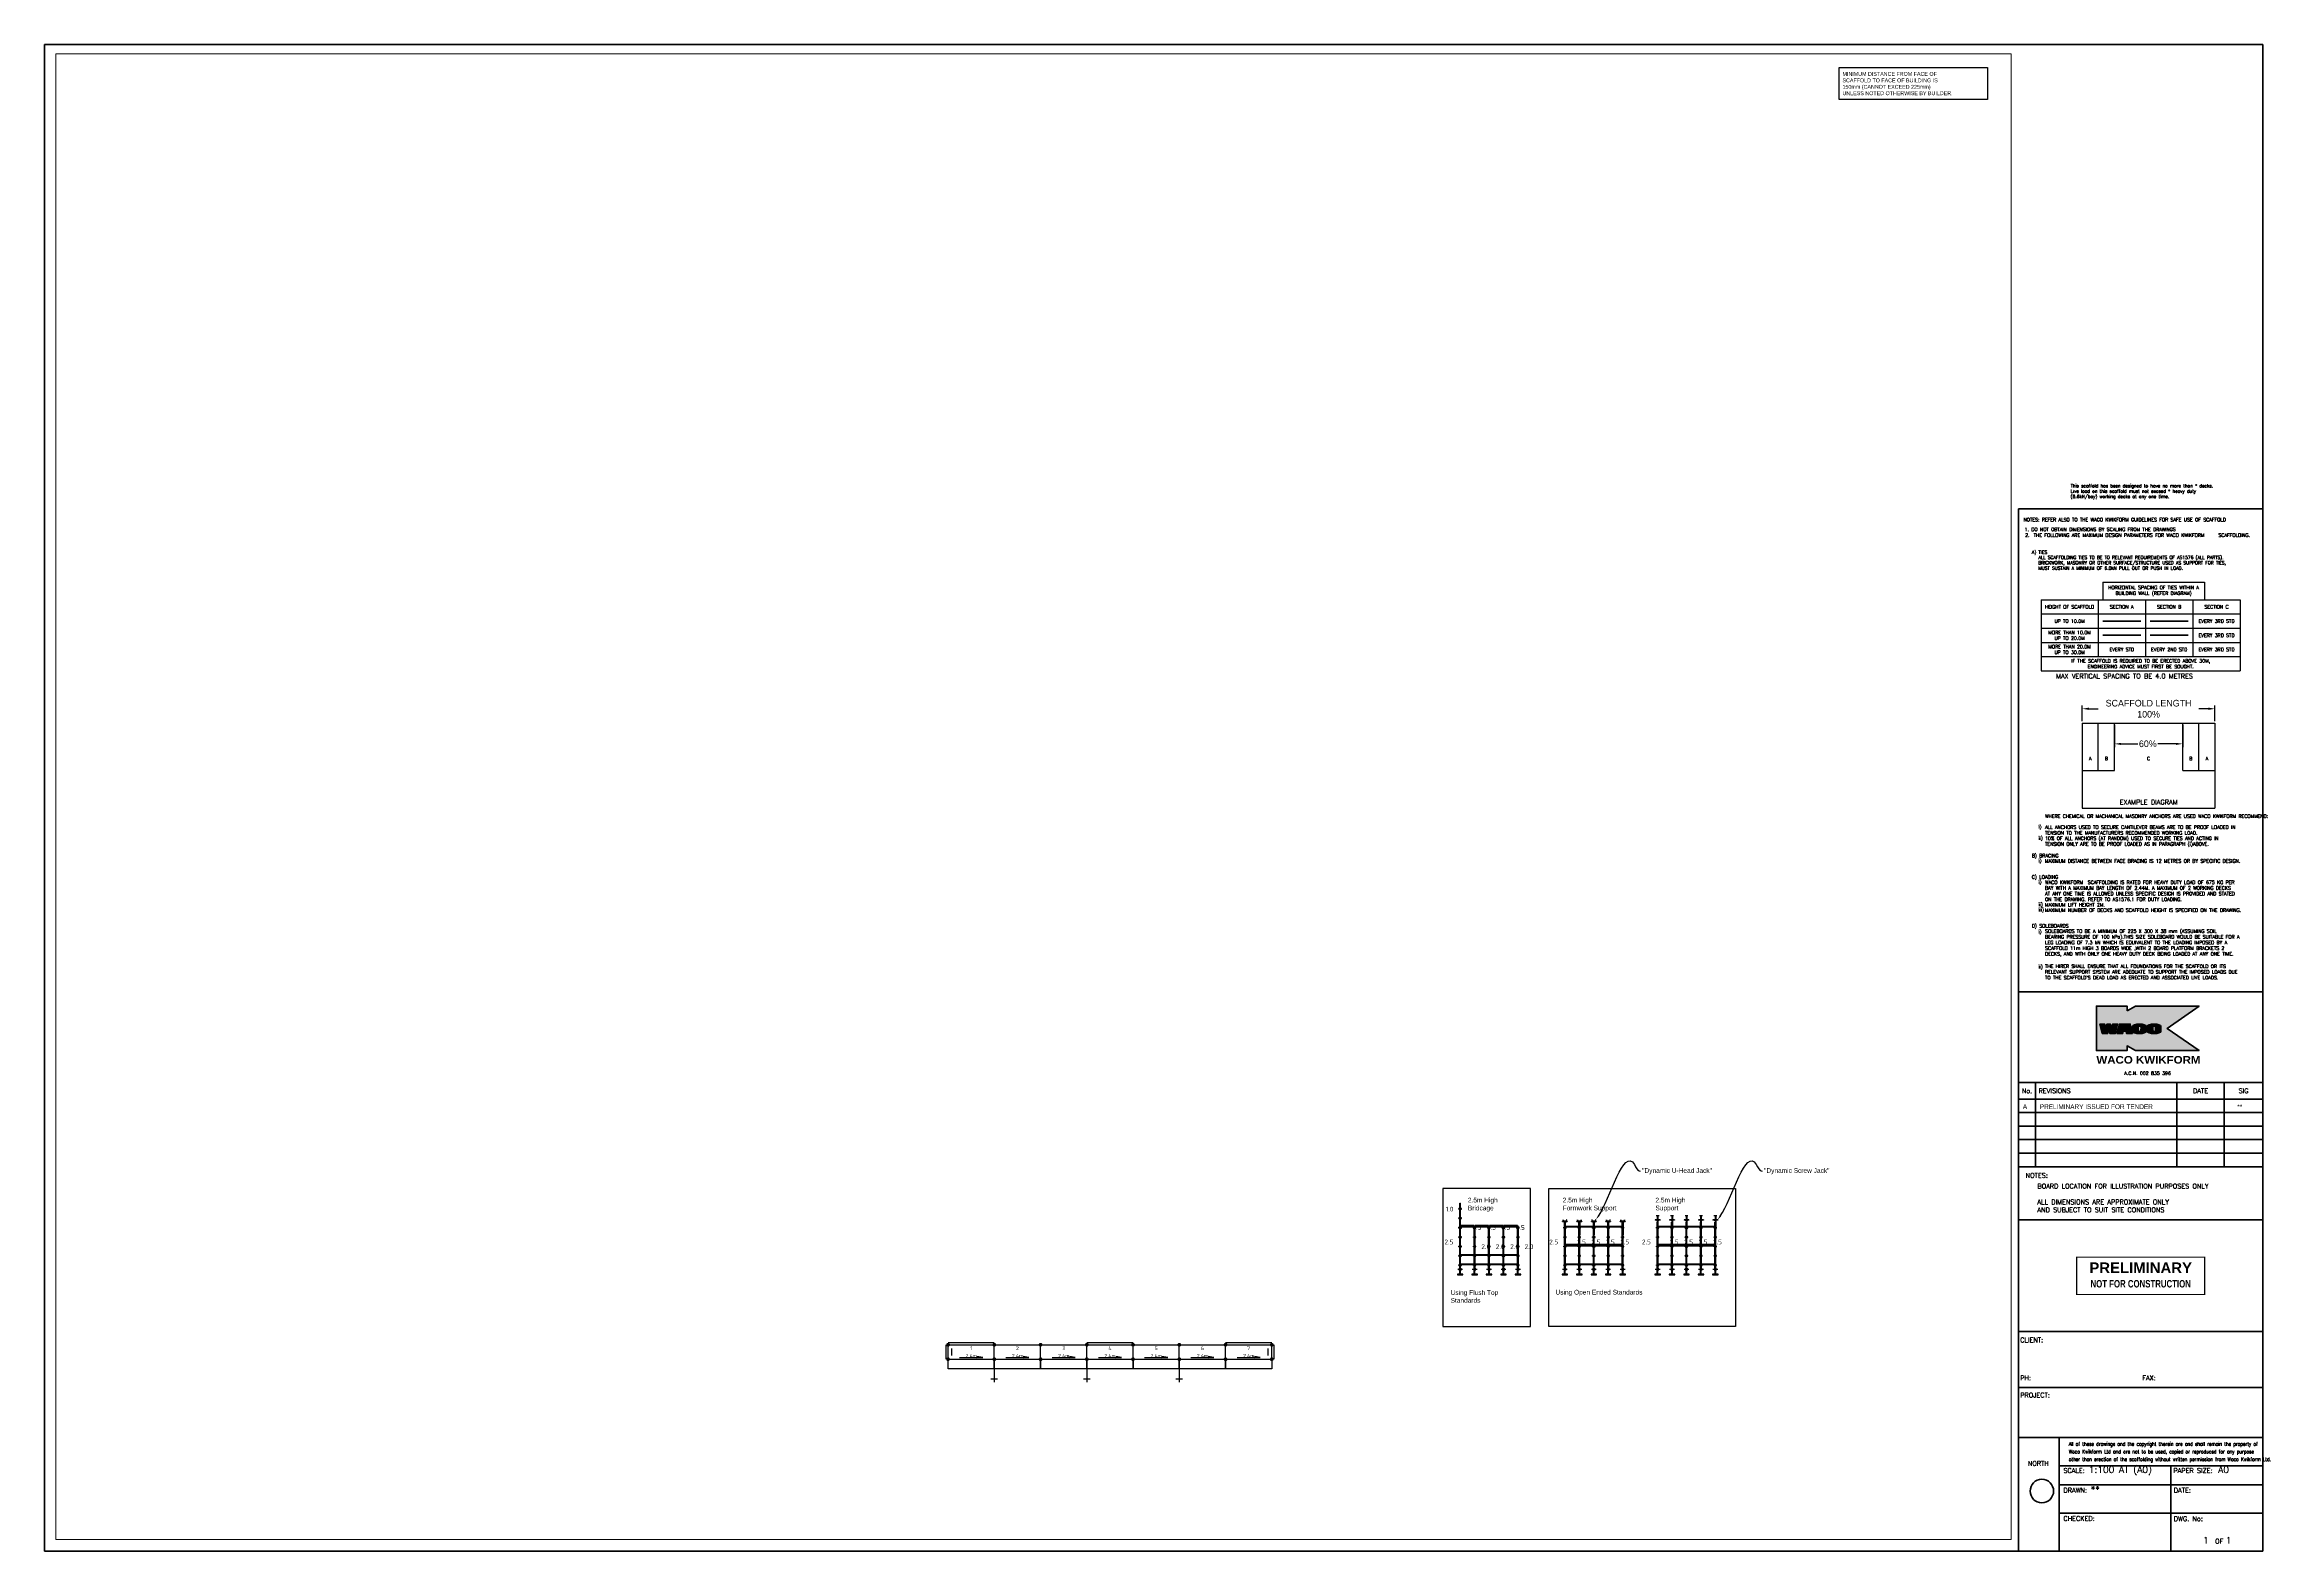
# Paper-space layout 'WACO Kwikform A0 Drawing Sheet' of a CAD drawing. Header units: millimetres. Extents: x 0 to 1172, y 0 to 795.
# The model-space entities are those that its viewports show. They can reach past a viewport. Long polylines and large blocks are cut down to what shows.
import ezdxf
from ezdxf import colors
from ezdxf.entities.mleader import LeaderData, LeaderLine
from ezdxf.enums import TextEntityAlignment as Align
from ezdxf.math import Vec2, Vec3

# ---------------------------------------------------------------- set-up
doc = ezdxf.new("R2010")
doc.units = ezdxf.units.MM
doc.header["$PDMODE"] = 34
doc.header["$PDSIZE"] = -10
doc.linetypes.add('KwikScaf_DASHED', pattern=[3.75, 2.5, -1.25])
doc.linetypes.add('KwikScaf_Line', pattern=[1, 1, 0])
doc.layers.get('0').update_dxf_attribs({"linetype": 'CONTINUOUS'})
doc.layers.get('Defpoints').update_dxf_attribs({"linetype": 'CONTINUOUS'})
for name, color, linetype in [('DISTANCE', 3, 'CONTINUOUS'), ('KwikScaf Matrix', 7, 'CONTINUOUS'), ('KwikScaf Schematic', 7, 'CONTINUOUS'), ('KwikScaf Sections', 7, 'CONTINUOUS'), ('PRELIMINARY', 7, 'CONTINUOUS'), ('RED', 8, 'CONTINUOUS')]:
    doc.layers.add(name, color=color, linetype=linetype)
for name, color, linetype, lineweight in [('Sheet 018', 10, 'CONTINUOUS', 18), ('Sheet 025', 7, 'CONTINUOUS', 25), ('Sheet 035', 5, 'CONTINUOUS', 35), ('Sheet 050', 130, 'CONTINUOUS', 50), ('Sheet 070', 180, 'CONTINUOUS', 70)]:
    doc.layers.add(name, color=color, linetype=linetype, lineweight=lineweight)
doc.layers.add('Viewport', color=7, linetype='CONTINUOUS', plot=False)
doc.styles.add('ARCH', font='archd.shx', dxfattribs={"height": 250})
doc.styles.add('KwikScaf ISO', font='isocp.shx')
doc.styles.add('ROMANS', font='romans')
doc.styles.add('STAMP', font='ARIALBD.TTF')
doc.styles.add('WACO', font='ariblk.TTF')
doc.dimstyles.new('ISO-35', dxfattribs={"dimscale": 0, "dimtxt": 3.5, "dimasz": 3.5, "dimexe": 1.75, "dimexo": 0.875, "dimgap": 0.875, "dimtad": 1, "dimdsep": 46, "dimtxsty": 'Standard', "dimcen": 3.5, "dimadec": 0, "dimazin": 0, "dimtfac": 1, "dimtmove": 2, "dimatfit": 3, "dimfxl": 1, "dimtolj": 1, "dimtzin": 0, "dimarcsym": 0})
pattern_1 = [(0, (0, 0), (0, 0.174625), [0.127, -0.047625]), (90, (0, 0), (-0.174625, 1e-17), [0.127, -0.047625])]

# ---------------------------------------------------------------- blocks, each defined once
blk = doc.blocks.new('PREL')
at = {"layer": 'RED', "const_width": 100}
blk.add_lwpolyline([(6000, 1750), (-6000, 1750), (-6000, -1750), (6000, -1750)], close=True, dxfattribs=at)
at = {"layer": 'RED', "style": 'STAMP'}
blk.add_text('PRELIMINARY', height=1000, dxfattribs=at).set_placement((0, 750), align=Align.MIDDLE)
at = {"layer": 'RED', "style": 'STAMP', "width": 0.75}
blk.add_text('NOT FOR CONSTRUCTION', height=700, dxfattribs=at).set_placement((0, -750), align=Align.MIDDLE)
blk = doc.blocks.new('REVDES')
at = {"style": 'ARCH'}
for tag, p in [('01', (2.3, 1.9)), ('03', (87.7, 1.9)), ('04', (115.4, 1.9))]:
    blk.add_attdef(tag, p, '', height=2.5, dxfattribs=at)
at = {"style": 'ARCH', "width": 0.85}
blk.add_attdef('02', (11.2, 1.9), '', height=2.5, dxfattribs=at)
blk = doc.blocks.new('*D31')
at = {"color": 0, "lineweight": -2}
for p, q in [((1074.7, 437.9), (1074.7, 446.2)), ((1144.7, 437.9), (1144.7, 446.2)), ((1078.2, 444.5), (1083.1, 444.5)), ((1141.2, 444.5), (1136.2, 444.5))]:
    blk.add_line(p, q, dxfattribs=at)
at = {"color": 0}
for points in [[(1078.2, 445.1), (1078.2, 443.9), (1074.7, 444.5)], [(1141.2, 445.1), (1141.2, 443.9), (1144.7, 444.5)]]:
    blk.add_solid(points, dxfattribs=at)
at = {"layer": 'Defpoints', "color": 0}
for p in [(1074.7, 437), (1144.7, 444.5), (1144.7, 437)]:
    blk.add_point(p, dxfattribs=at)
at = {"color": 0, "insert": (1109.7, 444.5), "char_height": 3.5, "attachment_point": 5}
blk.add_mtext('\\A1;SCAFFOLD LENGTH\\P100%', dxfattribs=at)
blk = doc.blocks.new('*D32')
at = {"color": 0, "lineweight": -2}
for p, q in [((1091.7, 436.1), (1091.7, 424.2)), ((1127.7, 436.1), (1127.7, 424.2)), ((1095.2, 426), (1104, 426)), ((1124.2, 426), (1114.5, 426))]:
    blk.add_line(p, q, dxfattribs=at)
at = {"color": 0}
for points in [[(1095.2, 426.5), (1095.2, 425.4), (1091.7, 426)], [(1124.2, 426.5), (1124.2, 425.4), (1127.7, 426)]]:
    blk.add_solid(points, dxfattribs=at)
at = {"layer": 'Defpoints', "color": 0}
for p in [(1091.7, 437), (1127.7, 437), (1127.7, 426)]:
    blk.add_point(p, dxfattribs=at)
at = {"color": 0, "insert": (1109.3, 426), "char_height": 3.5, "attachment_point": 5}
blk.add_mtext('\\A1;60%', dxfattribs=at)
blk = doc.blocks.new('REVISED TITLE')
at = {"layer": 'Sheet 025', "style": 'ROMANS'}
for s, p in [('CLIENT:', (-128, 110.2)), ('PH:', (-128, 90.2)), ('PROJECT:', (-128, 81.1)), ('FAX:', (-63.6, 90.2)), ('SCALE:', (-105.2, 41.3)), ('PAPER SIZE:', (-47.2, 41.3)), ('DRAWN:', (-105.2, 30.9)), ('DATE:', (-47, 30.9)), ('CHECKED:', (-105.2, 16)), ('DWG. No:', (-47, 15.9)), ('OF', (-25.2, 4))]:
    blk.add_text(s, height=2.5, dxfattribs=at).set_placement(p)
at = {"layer": 'Sheet 035', "style": 'ROMANS'}
for tag, p in [('CLIENT_CONTACT', (-110.6, 110.2)), ('COMPANY', (-110.6, 105.2)), ('ADDRESS_STREET', (-110.6, 100.2)), ('CITY', (-110.6, 95.2)), ('PHONE_NO.', (-110.6, 90.2)), ('PROJECT_TITLE:', (-110.6, 81.1)), ('FAX_NO.', (-46.2, 90.2)), ('PROJECT_DESCRIPTION', (-110.6, 76.1)), ('PROJECT_DESCRIPTION_2', (-110.6, 71.1)), ('PROJECT_DESCRIPTION_3', (-110.6, 66.1)), ('PROJECT_DESCRIPTION_4', (-110.6, 61.1)), ('SCALE', (-91.8, 41.3)), ('PAPER_SIZE', (-23.6, 41.3)), ('DRAFTSMAN', (-90.8, 30.9)), ('DATE', (-35.6, 30.9)), ('DWG_NO', (-46.2, 9.9))]:
    blk.add_attdef(tag, p, '', height=3.5, dxfattribs=at)
for tag, p in [('PAGE_NO.', (-30.1, 4)), ('OF_PAGES.', (-18.1, 4))]:
    blk.add_attdef(tag, text='', height=3.5, dxfattribs=at).set_placement(p, align=Align.CENTER)
blk = doc.blocks.new('WACO LOGO')
h = blk.add_hatch()
h.set_pattern_fill('ANGLE', color=140, scale=0.025, style=0)
h.set_pattern_definition(pattern_1)
h.paths.add_polyline_path([(493.7, 275.3), (494.3, 273.1), (497.1, 273.1), (498.4, 278.1), (495.8, 278.1), (495.2, 275.9), (494.6, 278.1), (492.7, 278.1), (492.1, 275.9), (491.6, 278.1), (489, 278.1), (490.3, 273.1), (493.1, 273.1)])
h = blk.add_hatch()
h.set_pattern_fill('ANGLE', color=140, scale=0.025, style=0)
h.set_pattern_definition(pattern_1)
h.paths.add_polyline_path([(505, 278.1), (499.3, 278.1), (498, 273.1), (501, 273.1), (501.3, 274.3), (502.8, 274.3), (503.1, 273.1), (506.3, 273.1)])
h.paths.add_polyline_path([(502.1, 276.7), (502.6, 275), (501.7, 275)], flags=16)
h = blk.add_hatch()
h.set_pattern_fill('ANGLE', color=140, scale=0.025, style=0)
h.set_pattern_definition(pattern_1)
edge = h.paths.add_edge_path()
edge.add_ellipse((510, 276.8), major_axis=(-0.658, 0), ratio=0.455652, start_angle=180, end_angle=360, ccw=False)
edge.add_line((510.6, 276.8), (510.6, 276.4))
edge.add_line((510.6, 276.4), (513.5, 276.4))
edge.add_line((513.5, 276.4), (513.5, 277))
edge.add_ellipse((509.9, 277), major_axis=(-3.61, 0), ratio=0.304653, start_angle=180, end_angle=360)
edge.add_line((506.3, 277), (506.3, 274.2))
edge.add_ellipse((509.9, 274.2), major_axis=(-3.61, 0), ratio=0.304653, start_angle=0, end_angle=180)
edge.add_line((513.5, 274.2), (513.5, 275.5))
edge.add_line((513.5, 275.5), (510.6, 275.5))
edge.add_line((510.6, 275.5), (510.6, 274.4))
edge.add_ellipse((510, 274.5), major_axis=(-0.658, 0), ratio=0.455652, start_angle=0, end_angle=180, ccw=False)
edge.add_line((509.3, 274.5), (509.3, 276.9))
h = blk.add_hatch()
h.set_pattern_fill('ANGLE', color=140, scale=0.025, style=0)
h.set_pattern_definition(pattern_1)
edge = h.paths.add_edge_path()
edge.add_ellipse((517.6, 277), major_axis=(-3.61, 0), ratio=0.304653, start_angle=180, end_angle=360)
edge.add_line((514, 277), (514, 274.2))
edge.add_ellipse((517.6, 274.2), major_axis=(-3.61, 0), ratio=0.304653, start_angle=0, end_angle=180)
edge.add_line((521.2, 274.2), (521.2, 277))
edge = h.paths.add_edge_path(flags=16)
edge.add_ellipse((517.7, 276.8), major_axis=(-0.658, 0), ratio=0.455652, start_angle=180, end_angle=360, ccw=False)
edge.add_line((518.3, 276.8), (518.3, 274.4))
edge.add_ellipse((517.7, 274.5), major_axis=(-0.658, 0), ratio=0.455652, start_angle=0, end_angle=180, ccw=False)
edge.add_line((517, 274.5), (517, 276.9))
at = {"layer": 'Sheet 070'}
h = blk.add_hatch(color=51, dxfattribs=at)
h.paths.add_polyline_path([(501.7, 275), (502.6, 275), (502.1, 276.7)], flags=0)
h.paths.add_polyline_path([(506.3, 273.1), (505, 278.1), (499.3, 278.1), (498, 273.1), (501, 273.1), (501.3, 274.3), (502.8, 274.3), (503.1, 273.1)], flags=16)
h.paths.add_polyline_path([(490.3, 273.1), (489, 278.1), (491.6, 278.1), (492.1, 275.9), (492.7, 278.1), (494.6, 278.1), (495.2, 275.9), (495.8, 278.1), (498.4, 278.1), (497.1, 273.1), (494.3, 273.1), (493.7, 275.3), (493.1, 273.1)], flags=16)
h.paths.add_polyline_path([(503.4, 285.1), (503.4, 287.6), (487.2, 287.6), (487.2, 264.1), (503.4, 264.1), (503.4, 266.6), (507.8, 264.1), (541.3, 264.1), (524.5, 275.8), (541.3, 287.6), (507.8, 287.6)])
edge = h.paths.add_edge_path(flags=16)
edge.add_line((510.6, 274.5), (510.6, 275.5))
edge.add_line((510.6, 275.5), (513.5, 275.5))
edge.add_line((513.5, 275.5), (513.5, 274.2))
edge.add_ellipse((509.9, 274.2), major_axis=(-3.61, 0), ratio=0.304653, start_angle=0, end_angle=180, ccw=False)
edge.add_line((506.3, 274.2), (506.3, 277))
edge.add_ellipse((509.9, 277), major_axis=(-3.61, 0), ratio=0.304653, start_angle=180, end_angle=360, ccw=False)
edge.add_line((513.5, 277), (513.5, 276.4))
edge.add_line((513.5, 276.4), (510.6, 276.4))
edge.add_line((510.6, 276.4), (510.6, 276.8))
edge.add_ellipse((510, 276.8), major_axis=(-0.658, 0), ratio=0.455652, start_angle=180, end_angle=360)
edge.add_line((509.3, 276.8), (509.3, 274.5))
edge.add_ellipse((510, 274.5), major_axis=(-0.658, 0), ratio=0.455652, start_angle=0, end_angle=180)
edge = h.paths.add_edge_path(flags=16)
edge.add_ellipse((517.6, 274.2), major_axis=(-3.61, 0), ratio=0.304653, start_angle=0, end_angle=180, ccw=False)
edge.add_line((514, 274.2), (514, 277))
edge.add_ellipse((517.6, 277), major_axis=(-3.61, 0), ratio=0.304653, start_angle=180, end_angle=360, ccw=False)
edge.add_line((521.2, 277), (521.2, 274.2))
edge = h.paths.add_edge_path(flags=0)
edge.add_line((517, 276.8), (517, 274.5))
edge.add_ellipse((517.7, 274.5), major_axis=(-0.658, 0), ratio=0.455652, start_angle=0, end_angle=180)
edge.add_line((518.3, 274.5), (518.3, 276.8))
edge.add_ellipse((517.7, 276.8), major_axis=(-0.658, 0), ratio=0.455652, start_angle=180, end_angle=360)
for p, q in [((506.3, 277), (506.3, 274.2)), ((509.3, 276.8), (509.3, 274.5)), ((510.6, 276.8), (510.6, 276.4)), ((510.6, 276.4), (513.5, 276.4)), ((513.5, 276.4), (513.5, 277)), ((514, 277), (514, 274.2)), ((517, 276.8), (517, 274.5)), ((518.3, 276.8), (518.3, 274.5)), ((521.2, 274.2), (521.2, 277))]:
    blk.add_line(p, q, dxfattribs=at)
at = {"layer": 'Sheet 070', "color": 7}
blk.add_lwpolyline([(503.4, 285.1), (503.4, 287.6), (487.2, 287.6), (487.2, 264.1), (503.4, 264.1), (503.4, 266.6), (507.8, 264.1), (541.3, 264.1), (524.5, 275.8), (541.3, 287.6), (507.8, 287.6)], close=True, dxfattribs=at)
at = {"layer": 'Sheet 070'}
for points in [[(490.3, 273.1), (489, 278.1), (491.6, 278.1), (492.1, 275.9), (492.7, 278.1), (494.6, 278.1), (495.2, 275.9), (495.8, 278.1), (498.4, 278.1), (497.1, 273.1), (494.3, 273.1), (493.7, 275.3), (493.1, 273.1), (490.3, 273.1)], [(506.3, 273.1), (505, 278.1), (499.3, 278.1), (498, 273.1), (501, 273.1), (501.3, 274.3), (502.8, 274.3), (503.1, 273.1)], [(501.7, 275), (502.6, 275), (502.1, 276.7)]]:
    blk.add_lwpolyline(points, close=True, dxfattribs=at)
blk.add_lwpolyline([(510.6, 274.5), (510.6, 275.5), (513.5, 275.5), (513.5, 274.2)], dxfattribs=at)
for centre, major_axis, ratio in [((509.9, 277), (-3.61, 0), 0.304653), ((510, 276.8), (-0.658, 0), 0.455652), ((517.6, 277), (-3.61, 0), 0.304653), ((517.7, 276.8), (-0.658, 0), 0.455652)]:
    blk.add_ellipse(centre, major_axis=major_axis, ratio=ratio, start_param=3.141593, end_param=6.283185, dxfattribs=at)
at = {"layer": 'Sheet 070', "extrusion": (0, 0, -1)}
for centre, major_axis, ratio in [((509.9, 274.2), (-3.61, 0), 0.304653), ((510, 274.5), (-0.658, 0), 0.455652), ((517.6, 274.2), (-3.61, 0), 0.304653), ((517.7, 274.5), (-0.658, 0), 0.455652)]:
    blk.add_ellipse(centre, major_axis=major_axis, ratio=ratio, start_param=3.141593, end_param=6.283185, dxfattribs=at)
blk = doc.blocks.new('2D Standard 2 Metre')
at = {"layer": 'KwikScaf Matrix', "color": 0, "extrusion": (0, 1, 0)}
for p, q in [((-185, -24), (-185, 24)), ((-185, 24), (-8, 24)), ((-33, 16), (7, 16)), ((-33, 16), (-33, 6)), ((-33, 6), (-33, -6)), ((-8, 64), (-8, 60)), ((-8, 64), (32, 64)), ((-8, 60), (-8, 22)), ((-8, 22), (32, 22)), ((-8, 22), (-8, 18)), ((32, 18), (-8, 18)), ((7, 6), (7, 16)), ((7, -6), (7, 6)), ((32, 60), (32, 64)), ((32, 22), (32, 60)), ((32, 24), (487, 24)), ((32, 18), (32, 22)), ((462, 16), (502, 16)), ((462, 16), (462, 6)), ((462, 6), (462, -6)), ((487, 64), (487, 60)), ((487, 64), (527, 64)), ((487, 60), (487, 22)), ((487, 22), (527, 22)), ((487, 22), (487, 18)), ((527, 18), (487, 18)), ((502, 6), (502, 16)), ((502, -6), (502, 6)), ((527, 60), (527, 64)), ((527, 22), (527, 60)), ((527, 24), (982, 24)), ((527, 18), (527, 22)), ((957, 16), (997, 16)), ((957, 16), (957, 6)), ((957, 6), (957, -6)), ((982, 64), (982, 60)), ((982, 64), (1022, 64)), ((982, 60), (982, 22)), ((982, 22), (1022, 22)), ((982, 22), (982, 18)), ((1022, 18), (982, 18)), ((997, 6), (997, 16)), ((997, -6), (997, 6)), ((1022, 60), (1022, 64)), ((1022, 22), (1022, 60)), ((1022, 24), (1477, 24)), ((1022, 18), (1022, 22)), ((1452, 16), (1492, 16)), ((1452, 16), (1452, 6)), ((1452, 6), (1452, -6)), ((1477, 64), (1517, 64)), ((1477, 64), (1477, 60)), ((1477, 60), (1477, 22)), ((1477, 22), (1517, 22)), ((1477, 22), (1477, 18)), ((1517, 18), (1477, 18)), ((1492, 6), (1492, 16)), ((1492, -6), (1492, 6)), ((1517, 60), (1517, 64)), ((1517, 22), (1517, 60)), ((1517, 24), (1796, 24)), ((1517, 18), (1517, 22)), ((1796, 24), (1796, -24)), ((-185, -24), (-8, -24)), ((-33, -6), (-33, -16)), ((-33, -16), (7, -16)), ((-8, -18), (32, -18)), ((-8, -18), (-8, -22)), ((-8, -22), (-8, -60)), ((-8, -22), (32, -22)), ((-8, -60), (-8, -64)), ((-8, -64), (32, -64)), ((7, -16), (7, -6)), ((32, -22), (32, -18)), ((32, -60), (32, -22)), ((32, -24), (487, -24)), ((32, -64), (32, -60)), ((462, -6), (462, -16)), ((462, -16), (502, -16)), ((487, -18), (527, -18)), ((487, -18), (487, -22)), ((487, -22), (487, -60)), ((487, -22), (527, -22)), ((487, -60), (487, -64)), ((487, -64), (527, -64)), ((502, -16), (502, -6)), ((527, -22), (527, -18)), ((527, -60), (527, -22)), ((527, -24), (982, -24)), ((527, -64), (527, -60)), ((957, -6), (957, -16)), ((957, -16), (997, -16)), ((982, -18), (1022, -18)), ((982, -18), (982, -22)), ((982, -22), (982, -60)), ((982, -22), (1022, -22)), ((982, -60), (982, -64)), ((982, -64), (1022, -64)), ((997, -16), (997, -6)), ((1022, -22), (1022, -18)), ((1022, -60), (1022, -22)), ((1022, -24), (1477, -24)), ((1022, -64), (1022, -60)), ((1452, -6), (1452, -16)), ((1452, -16), (1492, -16)), ((1477, -18), (1517, -18)), ((1477, -18), (1477, -22)), ((1477, -22), (1517, -22)), ((1477, -22), (1477, -60)), ((1477, -60), (1477, -64)), ((1477, -64), (1517, -64)), ((1492, -16), (1492, -6)), ((1517, -22), (1517, -18)), ((1517, -60), (1517, -22)), ((1517, -24), (1796, -24)), ((1517, -64), (1517, -60))]:
    blk.add_line(p, q, dxfattribs=at)
blk = doc.blocks.new('2D Jack Adjustable Screw')
at = {"color": 0, "extrusion": (1, -1.83691e-16, 2.30446e-16)}
for p, q in [((-265.5, 100), (-273.5, 100)), ((-273.5, 100), (-273.5, -52)), ((-265.5, 100), (-265.5, -52)), ((-265.5, 42.5), (-40, 42.5)), ((-265.5, 5.5), (-40, 5.5)), ((-40, 87.75), (-35, 87.75)), ((-40, 87.75), (-40, 24)), ((-40, 24), (-40, -39.75)), ((-35, 151.5), (-20, 151.5)), ((-35, 62.25), (-35, 151.5)), ((-35, 62.25), (-20, 62.25)), ((-20, 62.25), (-20, 151.5)), ((-20, 87.75), (0, 87.75)), ((0, 24), (0, 87.75)), ((0, 42.5), (454.5, 42.5)), ((0, -39.75), (0, 24)), ((0, 5.5), (454.5, 5.5)), ((454.5, 24), (454.5, 42.5)), ((454.5, 5.5), (454.5, 24)), ((-265.5, -52), (-273.5, -52)), ((-40, -39.75), (-35, -39.75)), ((-20, -14.25), (-35, -14.25)), ((-35, -103.5), (-35, -14.25)), ((-35, -103.5), (-20, -103.5)), ((-20, -103.5), (-20, -14.25)), ((-20, -39.75), (0, -39.75))]:
    blk.add_line(p, q, dxfattribs=at)
blk = doc.blocks.new('2D Standard 2.5 Metre')
at = {"layer": 'KwikScaf Matrix', "color": 0, "extrusion": (0, 1, 0)}
for p, q in [((-185, -24), (-185, 24)), ((-185, 24), (-8, 24)), ((-33, 16), (7, 16)), ((-33, 16), (-33, 6)), ((-33, 6), (-33, -6)), ((-8, 64), (-8, 60)), ((-8, 64), (32, 64)), ((-8, 60), (-8, 22)), ((-8, 22), (32, 22)), ((-8, 22), (-8, 18)), ((32, 18), (-8, 18)), ((7, 6), (7, 16)), ((7, -6), (7, 6)), ((32, 60), (32, 64)), ((32, 22), (32, 60)), ((32, 24), (487, 24)), ((32, 18), (32, 22)), ((462, 16), (502, 16)), ((462, 16), (462, 6)), ((462, 6), (462, -6)), ((487, 64), (487, 60)), ((487, 64), (527, 64)), ((487, 60), (487, 22)), ((487, 22), (527, 22)), ((487, 22), (487, 18)), ((527, 18), (487, 18)), ((502, 6), (502, 16)), ((502, -6), (502, 6)), ((527, 60), (527, 64)), ((527, 22), (527, 60)), ((527, 24), (982, 24)), ((527, 18), (527, 22)), ((957, 16), (957, 6)), ((957, 16), (997, 16)), ((957, 6), (957, -6)), ((982, 64), (982, 60)), ((982, 64), (1022, 64)), ((982, 60), (982, 22)), ((982, 22), (1022, 22)), ((982, 22), (982, 18)), ((1022, 18), (982, 18)), ((997, 6), (997, 16)), ((997, -6), (997, 6)), ((1022, 60), (1022, 64)), ((1022, 22), (1022, 60)), ((1022, 24), (1477, 24)), ((1022, 18), (1022, 22)), ((1452, 16), (1492, 16)), ((1452, 16), (1452, 6)), ((1452, 6), (1452, -6)), ((1477, 64), (1477, 60)), ((1477, 64), (1517, 64)), ((1477, 60), (1477, 22)), ((1477, 22), (1517, 22)), ((1477, 22), (1477, 18)), ((1517, 18), (1477, 18)), ((1492, 6), (1492, 16)), ((1492, -6), (1492, 6)), ((1517, 60), (1517, 64)), ((1517, 22), (1517, 60)), ((1517, 24), (1972, 24)), ((1517, 18), (1517, 22)), ((1947, 16), (1987, 16)), ((1947, 16), (1947, 6)), ((1947, 6), (1947, -6)), ((1972, 64), (1972, 60)), ((1972, 64), (2012, 64)), ((1972, 60), (1972, 22)), ((1972, 22), (2012, 22)), ((1972, 22), (1972, 18)), ((2012, 18), (1972, 18)), ((1987, 6), (1987, 16)), ((1987, -6), (1987, 6)), ((2012, 60), (2012, 64)), ((2012, 22), (2012, 60)), ((2012, 24), (2291, 24)), ((2012, 18), (2012, 22)), ((2291, 24), (2291, -24)), ((-185, -24), (-8, -24)), ((-33, -6), (-33, -16)), ((-33, -16), (7, -16)), ((-8, -18), (32, -18)), ((-8, -18), (-8, -22)), ((-8, -22), (-8, -60)), ((-8, -22), (32, -22)), ((-8, -60), (-8, -64)), ((-8, -64), (32, -64)), ((7, -16), (7, -6)), ((32, -22), (32, -18)), ((32, -60), (32, -22)), ((32, -24), (487, -24)), ((32, -64), (32, -60)), ((462, -6), (462, -16)), ((462, -16), (502, -16)), ((487, -18), (527, -18)), ((487, -18), (487, -22)), ((487, -22), (487, -60)), ((487, -22), (527, -22)), ((487, -60), (487, -64)), ((487, -64), (527, -64)), ((502, -16), (502, -6)), ((527, -22), (527, -18)), ((527, -60), (527, -22)), ((527, -24), (982, -24)), ((527, -64), (527, -60)), ((957, -6), (957, -16)), ((957, -16), (997, -16)), ((982, -18), (1022, -18)), ((982, -18), (982, -22)), ((982, -22), (982, -60)), ((982, -22), (1022, -22)), ((982, -60), (982, -64)), ((982, -64), (1022, -64)), ((997, -16), (997, -6)), ((1022, -22), (1022, -18)), ((1022, -60), (1022, -22)), ((1022, -24), (1477, -24)), ((1022, -64), (1022, -60)), ((1452, -6), (1452, -16)), ((1452, -16), (1492, -16)), ((1477, -18), (1517, -18)), ((1477, -18), (1477, -22)), ((1477, -22), (1477, -60)), ((1477, -22), (1517, -22)), ((1477, -60), (1477, -64)), ((1477, -64), (1517, -64)), ((1492, -16), (1492, -6)), ((1517, -22), (1517, -18)), ((1517, -60), (1517, -22)), ((1517, -24), (1972, -24)), ((1517, -64), (1517, -60)), ((1947, -6), (1947, -16)), ((1947, -16), (1987, -16)), ((1972, -18), (2012, -18)), ((1972, -18), (1972, -22)), ((1972, -22), (1972, -60)), ((1972, -22), (2012, -22)), ((1972, -60), (1972, -64)), ((1972, -64), (2012, -64)), ((1987, -16), (1987, -6)), ((2012, -22), (2012, -18)), ((2012, -60), (2012, -22)), ((2012, -24), (2291, -24)), ((2012, -64), (2012, -60))]:
    blk.add_line(p, q, dxfattribs=at)
blk = doc.blocks.new('2D Standard 1 Metre')
at = {"layer": 'KwikScaf Matrix', "color": 0, "extrusion": (0, 1, 0)}
for p, q in [((-185, -24), (-185, 24)), ((-185, 24), (-8, 24)), ((-33, 16), (7, 16)), ((-33, 16), (-33, 6)), ((-33, 6), (-33, -6)), ((-8, 64), (32, 64)), ((-8, 64), (-8, 60)), ((-8, 60), (-8, 22)), ((-8, 22), (32, 22)), ((-8, 22), (-8, 18)), ((32, 18), (-8, 18)), ((7, 6), (7, 16)), ((7, -6), (7, 6)), ((32, 60), (32, 64)), ((32, 22), (32, 60)), ((32, 24), (487, 24)), ((32, 18), (32, 22)), ((462, 16), (502, 16)), ((462, 16), (462, 6)), ((462, 6), (462, -6)), ((487, 64), (487, 60)), ((487, 64), (527, 64)), ((487, 60), (487, 22)), ((487, 22), (527, 22)), ((487, 22), (487, 18)), ((527, 18), (487, 18)), ((502, 6), (502, 16)), ((502, -6), (502, 6)), ((527, 60), (527, 64)), ((527, 22), (527, 60)), ((527, 24), (805, 24)), ((527, 18), (527, 22)), ((805, 24), (805, -24)), ((-185, -24), (-8, -24)), ((-33, -6), (-33, -16)), ((-33, -16), (7, -16)), ((-8, -18), (32, -18)), ((-8, -18), (-8, -22)), ((-8, -22), (32, -22)), ((-8, -22), (-8, -60)), ((-8, -60), (-8, -64)), ((-8, -64), (32, -64)), ((7, -16), (7, -6)), ((32, -22), (32, -18)), ((32, -60), (32, -22)), ((32, -24), (487, -24)), ((32, -64), (32, -60)), ((462, -6), (462, -16)), ((462, -16), (502, -16)), ((487, -18), (527, -18)), ((487, -18), (487, -22)), ((487, -22), (487, -60)), ((487, -22), (527, -22)), ((487, -60), (487, -64)), ((487, -64), (527, -64)), ((502, -16), (502, -6)), ((527, -22), (527, -18)), ((527, -60), (527, -22)), ((527, -24), (805, -24)), ((527, -64), (527, -60))]:
    blk.add_line(p, q, dxfattribs=at)
blk = doc.blocks.new('2D Transom 0.7 Metre')
at = {"color": 0, "extrusion": (0, 1, -1.83691e-16)}
for p, q in [((0, -25), (0, 50)), ((0, 50), (20, 50)), ((50, 0), (13, 0)), ((20, 50), (17, 25)), ((17, 25), (25, 25)), ((25, 63), (689, 63)), ((25, 30), (25, 63)), ((25, 30), (689, 30)), ((25, 25), (25, 30)), ((25, 25), (689, 25)), ((50, 25), (50, 0)), ((664, 25), (664, 0)), ((664, 0), (701, 0)), ((689, 30), (689, 63)), ((689, 25), (689, 30)), ((697, 25), (689, 25)), ((694, 50), (697, 25)), ((714, 50), (694, 50)), ((701, 0), (704, -25)), ((714, -25), (714, 50)), ((10, -25), (0, -25)), ((13, 0), (10, -25)), ((704, -25), (714, -25))]:
    blk.add_line(p, q, dxfattribs=at)
blk = doc.blocks.new('0.5m Standard')
at = {"color": 180, "extrusion": (-1, 6.12323e-17, 0)}
for p, q in [((-40, 177), (-40, 217)), ((-36, 217), (-40, 217)), ((-40, 177), (-36, 177)), ((2, 217), (-36, 217)), ((-36, 177), (2, 177)), ((0, 217), (0, 238)), ((0, 0), (0, 177)), ((48, 0), (0, 0)), ((2, 177), (2, 217)), ((6, 217), (2, 217)), ((2, 177), (6, 177)), ((6, 217), (6, 177)), ((8, 152), (8, 192)), ((18, 192), (8, 192)), ((8, 152), (18, 152)), ((30, 192), (18, 192)), ((18, 152), (30, 152)), ((40, 192), (30, 192)), ((30, 152), (40, 152)), ((40, 152), (40, 192)), ((42, 177), (42, 217)), ((46, 217), (42, 217)), ((42, 177), (46, 177)), ((46, 177), (46, 217)), ((84, 217), (46, 217)), ((46, 177), (84, 177)), ((48, 217), (48, 238)), ((48, 0), (48, 177)), ((88, 217), (84, 217)), ((84, 177), (88, 177)), ((88, 177), (88, 217))]:
    blk.add_line(p, q, dxfattribs=at)
at = {"color": 180}
blk.add_line((0, 238), (48, 238), dxfattribs=at)
blk = doc.blocks.new('0.5m Standard with Text')
blk.add_blockref('0.5m Standard', (0, 0))
at = {"color": 7, "style": 'KwikScaf ISO'}
blk.add_text('  0.5  ', height=250, dxfattribs=at).set_placement((739, 205), align=Align.MIDDLE_RIGHT)
blk = doc.blocks.new('2.5m Standard')
at = {"color": 180, "extrusion": (-1, 6.12323e-17, 0)}
for p, q in [((0, 2476), (48, 2476)), ((0, 2197), (0, 2476)), ((48, 2197), (48, 2476)), ((-36, 2197), (-40, 2197)), ((-40, 2157), (-40, 2197)), ((-40, 2157), (-36, 2157)), ((-36, 1702), (-40, 1702)), ((-40, 1662), (-40, 1702)), ((-40, 1662), (-36, 1662)), ((-36, 1207), (-40, 1207)), ((-40, 1167), (-40, 1207)), ((2, 2197), (-36, 2197)), ((-36, 2157), (2, 2157)), ((2, 1702), (-36, 1702)), ((-36, 1662), (2, 1662)), ((2, 1207), (-36, 1207)), ((0, 1702), (0, 2157)), ((0, 1207), (0, 1662)), ((2, 2157), (2, 2197)), ((6, 2197), (2, 2197)), ((2, 2157), (6, 2157)), ((2, 1662), (2, 1702)), ((6, 1702), (2, 1702)), ((2, 1662), (6, 1662)), ((2, 1167), (2, 1207)), ((6, 1207), (2, 1207)), ((6, 2197), (6, 2157)), ((6, 1702), (6, 1662)), ((6, 1207), (6, 1167)), ((8, 2132), (8, 2172)), ((18, 2172), (8, 2172)), ((8, 2132), (18, 2132)), ((8, 1637), (8, 1677)), ((18, 1677), (8, 1677)), ((8, 1637), (18, 1637)), ((18, 1182), (8, 1182)), ((8, 1142), (8, 1182)), ((30, 2172), (18, 2172)), ((18, 2132), (30, 2132)), ((30, 1677), (18, 1677)), ((18, 1637), (30, 1637)), ((30, 1182), (18, 1182)), ((40, 2172), (30, 2172)), ((30, 2132), (40, 2132)), ((40, 1677), (30, 1677)), ((30, 1637), (40, 1637)), ((40, 1182), (30, 1182)), ((40, 2132), (40, 2172)), ((40, 1637), (40, 1677)), ((40, 1142), (40, 1182)), ((42, 2157), (42, 2197)), ((46, 2197), (42, 2197)), ((42, 2157), (46, 2157)), ((42, 1662), (42, 1702)), ((46, 1702), (42, 1702)), ((42, 1662), (46, 1662)), ((42, 1167), (42, 1207)), ((46, 1207), (42, 1207)), ((84, 2197), (46, 2197)), ((46, 2157), (46, 2197)), ((46, 2157), (84, 2157)), ((84, 1702), (46, 1702)), ((46, 1662), (46, 1702)), ((46, 1662), (84, 1662)), ((84, 1207), (46, 1207)), ((46, 1167), (46, 1207)), ((48, 1702), (48, 2157)), ((48, 1207), (48, 1662)), ((88, 2197), (84, 2197)), ((84, 2157), (88, 2157)), ((88, 1702), (84, 1702)), ((84, 1662), (88, 1662)), ((88, 1207), (84, 1207)), ((88, 2157), (88, 2197)), ((88, 1662), (88, 1702)), ((88, 1167), (88, 1207)), ((-40, 1167), (-36, 1167)), ((-36, 712), (-40, 712)), ((-40, 672), (-40, 712)), ((-40, 672), (-36, 672)), ((-36, 217), (-40, 217)), ((-40, 177), (-40, 217)), ((-40, 177), (-36, 177)), ((-36, 1167), (2, 1167)), ((2, 712), (-36, 712)), ((-36, 672), (2, 672)), ((2, 217), (-36, 217)), ((-36, 177), (2, 177)), ((0, 712), (0, 1167)), ((0, 217), (0, 672)), ((0, 0), (0, 177)), ((48, 0), (0, 0)), ((2, 1167), (6, 1167)), ((2, 672), (2, 712)), ((6, 712), (2, 712)), ((2, 672), (6, 672)), ((2, 177), (2, 217)), ((6, 217), (2, 217)), ((2, 177), (6, 177)), ((6, 712), (6, 672)), ((6, 217), (6, 177)), ((8, 1142), (18, 1142)), ((8, 647), (8, 687)), ((18, 687), (8, 687)), ((8, 647), (18, 647)), ((8, 152), (8, 192)), ((18, 192), (8, 192)), ((8, 152), (18, 152)), ((18, 1142), (30, 1142)), ((30, 687), (18, 687)), ((18, 647), (30, 647)), ((30, 192), (18, 192)), ((18, 152), (30, 152)), ((30, 1142), (40, 1142)), ((40, 687), (30, 687)), ((30, 647), (40, 647)), ((40, 192), (30, 192)), ((30, 152), (40, 152)), ((40, 647), (40, 687)), ((40, 152), (40, 192)), ((42, 1167), (46, 1167)), ((42, 672), (42, 712)), ((46, 712), (42, 712)), ((42, 672), (46, 672)), ((42, 177), (42, 217)), ((46, 217), (42, 217)), ((42, 177), (46, 177)), ((46, 1167), (84, 1167)), ((84, 712), (46, 712)), ((46, 672), (46, 712)), ((46, 672), (84, 672)), ((84, 217), (46, 217)), ((46, 177), (46, 217)), ((46, 177), (84, 177)), ((48, 712), (48, 1167)), ((48, 217), (48, 672)), ((48, 0), (48, 177)), ((84, 1167), (88, 1167)), ((88, 712), (84, 712)), ((84, 672), (88, 672)), ((88, 217), (84, 217)), ((84, 177), (88, 177)), ((88, 672), (88, 712)), ((88, 177), (88, 217))]:
    blk.add_line(p, q, dxfattribs=at)
blk = doc.blocks.new('2.5m Standard with Text')
blk.add_blockref('2.5m Standard', (0, 0))
at = {"color": 7, "style": 'KwikScaf ISO'}
blk.add_text('  2.5  ', height=250, dxfattribs=at).set_placement((723, 1423), align=Align.MIDDLE_RIGHT)
blk = doc.blocks.new('Knuckle')
at = {"color": 190}
for points in [[(-127.5, 20), (-38.25, 20), (-38.25, 5), (-127.5, 5)], [(38.25, 20), (127.5, 20), (127.5, 5), (38.25, 5)]]:
    blk.add_lwpolyline(points, close=True, dxfattribs=at)
for points in [[(-63.75, 20), (-63.75, 40), (63.75, 40), (63.75, 20)], [(63.75, 5), (63.75, 0), (-63.75, 0), (-63.75, 5)]]:
    blk.add_lwpolyline(points, dxfattribs=at)
blk = doc.blocks.new('*U51')
at = {"color": 190, "ltscale": 0.7, "extrusion": (-3.67388e-16, -1, 2.30446e-16)}
for p, q in [((-18, 40), (-18, -680)), ((19, 40), (19, -680))]:
    blk.add_line(p, q, dxfattribs=at)
at = {"color": 190}
blk.add_line((-18, -680), (19, -680), dxfattribs=at)
blk.add_lwpolyline([(-90, 110), (-100, 110), (-100, 40), (100, 40), (100, 110), (90, 110), (90, 50), (-90, 50), (-90, 110)], dxfattribs=at)
blk.add_blockref('Knuckle', (0, 0))

msp = doc.modelspace()

# ---------------------------------------------------------------- linework, layer by layer
for points in [[(74966, 15889), (70339, 15889), (70339, 8608), (74966, 8608)], [(75930, 15889), (85773, 15889), (85773, 8608), (75930, 8608)]]:
    msp.add_lwpolyline(points, close=True)
at = {"layer": 'KwikScaf Schematic', "color": 3, "linetype": 'KwikScaf_DASHED'}
for p, q in [((44145, 6874), (44145, 7636)), ((46684, 7736), (44245, 7736)), ((44445, 7074), (44445, 7436)), ((54001, 7736), (51562, 7736)), ((61318, 7736), (58879, 7736)), ((61118, 7436), (61118, 7074)), ((61418, 7636), (61418, 6874))]:
    msp.add_line(p, q, dxfattribs=at)
at = {"layer": 'KwikScaf Schematic', "color": 3, "linetype": 'KwikScaf_Line'}
for p, q in [((44245, 7636), (46684, 7636)), ((44245, 6874), (44245, 7636)), ((46684, 6874), (46684, 7636)), ((46684, 7636), (49123, 7636)), ((49123, 6874), (49123, 7636)), ((49123, 7636), (51562, 7636)), ((51562, 6874), (51562, 7636)), ((51562, 7636), (54001, 7636)), ((54001, 6874), (54001, 7636)), ((54001, 7636), (56440, 7636)), ((56440, 6874), (56440, 7636)), ((56440, 7636), (58879, 7636)), ((58879, 6874), (58879, 7636)), ((58879, 7636), (61318, 7636)), ((61318, 6874), (61318, 7636)), ((44245, 6874), (46684, 6874)), ((44245, 6366), (44245, 6874)), ((46684, 6366), (44245, 6366)), ((44854, 6970), (46074, 6970)), ((46074, 6970), (45769, 7017)), ((46074, 6970), (45769, 6922)), ((46684, 6874), (46684, 6366)), ((46684, 6874), (49123, 6874)), ((46684, 6366), (46684, 6874)), ((46684, 6366), (46684, 5666)), ((49123, 6366), (46684, 6366)), ((47293, 6970), (48513, 6970)), ((48513, 6970), (48208, 7017)), ((48513, 6970), (48208, 6922)), ((49123, 6874), (49123, 6366)), ((49123, 6874), (51562, 6874)), ((49123, 6366), (49123, 6874)), ((51562, 6366), (49123, 6366)), ((49732, 6970), (50952, 6970)), ((50952, 6970), (50647, 7017)), ((50952, 6970), (50647, 6922)), ((51562, 6874), (51562, 6366)), ((51562, 6874), (54001, 6874)), ((51562, 6366), (51562, 6874)), ((51562, 6366), (51562, 5666)), ((54001, 6366), (51562, 6366)), ((52171, 6970), (53391, 6970)), ((53391, 6970), (53086, 7017)), ((53391, 6970), (53086, 6922)), ((54001, 6874), (54001, 6366)), ((54001, 6874), (56440, 6874)), ((54001, 6366), (54001, 6874)), ((56440, 6366), (54001, 6366)), ((54610, 6970), (55830, 6970)), ((55830, 6970), (55525, 7017)), ((55830, 6970), (55525, 6922)), ((56440, 6874), (56440, 6366)), ((56440, 6874), (58879, 6874)), ((56440, 6366), (56440, 6874)), ((56440, 6366), (56440, 5666)), ((58879, 6366), (56440, 6366)), ((57049, 6970), (58269, 6970)), ((58269, 6970), (57964, 7017)), ((58269, 6970), (57964, 6922)), ((58879, 6874), (58879, 6366)), ((58879, 6874), (61318, 6874)), ((58879, 6366), (58879, 6874)), ((61318, 6366), (58879, 6366)), ((59488, 6970), (60708, 6970)), ((60708, 6970), (60403, 7017)), ((60708, 6970), (60403, 6922)), ((61318, 6874), (61318, 6366)), ((46509, 5841), (46859, 5841)), ((51387, 5841), (51737, 5841)), ((56265, 5841), (56615, 5841))]:
    msp.add_line(p, q, dxfattribs=at)
for points in [[(44245, 7686, 100, 100, -0.1989124), (44280, 7672, 100, 100, -0.1989124), (44295, 7636, 100, 100, -0.1989124), (44280, 7601, 100, 100, -0.1989124), (44245, 7586, 100, 100, -0.1989124), (44209, 7601, 100, 100, -0.1989124), (44195, 7636, 100, 100, -0.1989124), (44209, 7672, 100, 100, -0.1989124)], [(46684, 7686, 100, 100, -0.1989124), (46719, 7672, 100, 100, -0.1989124), (46734, 7636, 100, 100, -0.1989124), (46719, 7601, 100, 100, -0.1989124), (46684, 7586, 100, 100, -0.1989124), (46648, 7601, 100, 100, -0.1989124), (46634, 7636, 100, 100, -0.1989124), (46648, 7672, 100, 100, -0.1989124)], [(46684, 7686, 100, 100, -0.1989124), (46719, 7672, 100, 100, -0.1989124), (46734, 7636, 100, 100, -0.1989124), (46719, 7601, 100, 100, -0.1989124), (46684, 7586, 100, 100, -0.1989124), (46648, 7601, 100, 100, -0.1989124), (46634, 7636, 100, 100, -0.1989124), (46648, 7672, 100, 100, -0.1989124)], [(49123, 7686, 100, 100, -0.1989124), (49158, 7672, 100, 100, -0.1989124), (49173, 7636, 100, 100, -0.1989124), (49158, 7601, 100, 100, -0.1989124), (49123, 7586, 100, 100, -0.1989124), (49087, 7601, 100, 100, -0.1989124), (49073, 7636, 100, 100, -0.1989124), (49087, 7672, 100, 100, -0.1989124)], [(49123, 7686, 100, 100, -0.1989124), (49158, 7672, 100, 100, -0.1989124), (49173, 7636, 100, 100, -0.1989124), (49158, 7601, 100, 100, -0.1989124), (49123, 7586, 100, 100, -0.1989124), (49087, 7601, 100, 100, -0.1989124), (49073, 7636, 100, 100, -0.1989124), (49087, 7672, 100, 100, -0.1989124)], [(51562, 7686, 100, 100, -0.1989124), (51597, 7672, 100, 100, -0.1989124), (51612, 7636, 100, 100, -0.1989124), (51597, 7601, 100, 100, -0.1989124), (51562, 7586, 100, 100, -0.1989124), (51526, 7601, 100, 100, -0.1989124), (51512, 7636, 100, 100, -0.1989124), (51526, 7672, 100, 100, -0.1989124)], [(51562, 7686, 100, 100, -0.1989124), (51597, 7672, 100, 100, -0.1989124), (51612, 7636, 100, 100, -0.1989124), (51597, 7601, 100, 100, -0.1989124), (51562, 7586, 100, 100, -0.1989124), (51526, 7601, 100, 100, -0.1989124), (51512, 7636, 100, 100, -0.1989124), (51526, 7672, 100, 100, -0.1989124)], [(54001, 7686, 100, 100, -0.1989124), (54036, 7672, 100, 100, -0.1989124), (54051, 7636, 100, 100, -0.1989124), (54036, 7601, 100, 100, -0.1989124), (54001, 7586, 100, 100, -0.1989124), (53965, 7601, 100, 100, -0.1989124), (53951, 7636, 100, 100, -0.1989124), (53965, 7672, 100, 100, -0.1989124)], [(54001, 7686, 100, 100, -0.1989124), (54036, 7672, 100, 100, -0.1989124), (54051, 7636, 100, 100, -0.1989124), (54036, 7601, 100, 100, -0.1989124), (54001, 7586, 100, 100, -0.1989124), (53965, 7601, 100, 100, -0.1989124), (53951, 7636, 100, 100, -0.1989124), (53965, 7672, 100, 100, -0.1989124)], [(56440, 7686, 100, 100, -0.1989124), (56475, 7672, 100, 100, -0.1989124), (56490, 7636, 100, 100, -0.1989124), (56475, 7601, 100, 100, -0.1989124), (56440, 7586, 100, 100, -0.1989124), (56404, 7601, 100, 100, -0.1989124), (56390, 7636, 100, 100, -0.1989124), (56404, 7672, 100, 100, -0.1989124)], [(56440, 7686, 100, 100, -0.1989124), (56475, 7672, 100, 100, -0.1989124), (56490, 7636, 100, 100, -0.1989124), (56475, 7601, 100, 100, -0.1989124), (56440, 7586, 100, 100, -0.1989124), (56404, 7601, 100, 100, -0.1989124), (56390, 7636, 100, 100, -0.1989124), (56404, 7672, 100, 100, -0.1989124)], [(58879, 7686, 100, 100, -0.1989124), (58914, 7672, 100, 100, -0.1989124), (58929, 7636, 100, 100, -0.1989124), (58914, 7601, 100, 100, -0.1989124), (58879, 7586, 100, 100, -0.1989124), (58843, 7601, 100, 100, -0.1989124), (58829, 7636, 100, 100, -0.1989124), (58843, 7672, 100, 100, -0.1989124)], [(58879, 7686, 100, 100, -0.1989124), (58914, 7672, 100, 100, -0.1989124), (58929, 7636, 100, 100, -0.1989124), (58914, 7601, 100, 100, -0.1989124), (58879, 7586, 100, 100, -0.1989124), (58843, 7601, 100, 100, -0.1989124), (58829, 7636, 100, 100, -0.1989124), (58843, 7672, 100, 100, -0.1989124)], [(61318, 7686, 100, 100, -0.1989124), (61353, 7672, 100, 100, -0.1989124), (61368, 7636, 100, 100, -0.1989124), (61353, 7601, 100, 100, -0.1989124), (61318, 7586, 100, 100, -0.1989124), (61282, 7601, 100, 100, -0.1989124), (61268, 7636, 100, 100, -0.1989124), (61282, 7672, 100, 100, -0.1989124)], [(46684, 6924, 100, 100, -0.1989124), (46719, 6910, 100, 100, -0.1989124), (46734, 6874, 100, 100, -0.1989124), (46719, 6839, 100, 100, -0.1989124), (46684, 6824, 100, 100, -0.1989124), (46648, 6839, 100, 100, -0.1989124), (46634, 6874, 100, 100, -0.1989124), (46648, 6910, 100, 100, -0.1989124)], [(49123, 6924, 100, 100, -0.1989124), (49158, 6910, 100, 100, -0.1989124), (49173, 6874, 100, 100, -0.1989124), (49158, 6839, 100, 100, -0.1989124), (49123, 6824, 100, 100, -0.1989124), (49087, 6839, 100, 100, -0.1989124), (49073, 6874, 100, 100, -0.1989124), (49087, 6910, 100, 100, -0.1989124)], [(51562, 6924, 100, 100, -0.1989124), (51597, 6910, 100, 100, -0.1989124), (51612, 6874, 100, 100, -0.1989124), (51597, 6839, 100, 100, -0.1989124), (51562, 6824, 100, 100, -0.1989124), (51526, 6839, 100, 100, -0.1989124), (51512, 6874, 100, 100, -0.1989124), (51526, 6910, 100, 100, -0.1989124)], [(54001, 6924, 100, 100, -0.1989124), (54036, 6910, 100, 100, -0.1989124), (54051, 6874, 100, 100, -0.1989124), (54036, 6839, 100, 100, -0.1989124), (54001, 6824, 100, 100, -0.1989124), (53965, 6839, 100, 100, -0.1989124), (53951, 6874, 100, 100, -0.1989124), (53965, 6910, 100, 100, -0.1989124)], [(56440, 6924, 100, 100, -0.1989124), (56475, 6910, 100, 100, -0.1989124), (56490, 6874, 100, 100, -0.1989124), (56475, 6839, 100, 100, -0.1989124), (56440, 6824, 100, 100, -0.1989124), (56404, 6839, 100, 100, -0.1989124), (56390, 6874, 100, 100, -0.1989124), (56404, 6910, 100, 100, -0.1989124)], [(58879, 6924, 100, 100, -0.1989124), (58914, 6910, 100, 100, -0.1989124), (58929, 6874, 100, 100, -0.1989124), (58914, 6839, 100, 100, -0.1989124), (58879, 6824, 100, 100, -0.1989124), (58843, 6839, 100, 100, -0.1989124), (58829, 6874, 100, 100, -0.1989124), (58843, 6910, 100, 100, -0.1989124)], [(61318, 6924, 100, 100, -0.1989124), (61353, 6910, 100, 100, -0.1989124), (61368, 6874, 100, 100, -0.1989124), (61353, 6839, 100, 100, -0.1989124), (61318, 6824, 100, 100, -0.1989124), (61282, 6839, 100, 100, -0.1989124), (61268, 6874, 100, 100, -0.1989124), (61282, 6910, 100, 100, -0.1989124)]]:
    msp.add_lwpolyline(points, format="xyseb", close=True, dxfattribs=at)
at = {"layer": 'KwikScaf Schematic', "color": 3, "linetype": 'KwikScaf_Line', "const_width": 100}
for points in [[(44245, 6924, -0.1989124), (44280, 6910, -0.1989124), (44295, 6874, -0.1989124), (44280, 6839, -0.1989124), (44245, 6824, -0.1989124), (44209, 6839, -0.1989124), (44195, 6874, -0.1989124), (44209, 6910, -0.1989124)], [(46684, 6924, -0.1989124), (46719, 6910, -0.1989124), (46734, 6874, -0.1989124), (46719, 6839, -0.1989124), (46684, 6824, -0.1989124), (46648, 6839, -0.1989124), (46634, 6874, -0.1989124), (46648, 6910, -0.1989124)], [(49123, 6924, -0.1989124), (49158, 6910, -0.1989124), (49173, 6874, -0.1989124), (49158, 6839, -0.1989124), (49123, 6824, -0.1989124), (49087, 6839, -0.1989124), (49073, 6874, -0.1989124), (49087, 6910, -0.1989124)], [(51562, 6924, -0.1989124), (51597, 6910, -0.1989124), (51612, 6874, -0.1989124), (51597, 6839, -0.1989124), (51562, 6824, -0.1989124), (51526, 6839, -0.1989124), (51512, 6874, -0.1989124), (51526, 6910, -0.1989124)], [(54001, 6924, -0.1989124), (54036, 6910, -0.1989124), (54051, 6874, -0.1989124), (54036, 6839, -0.1989124), (54001, 6824, -0.1989124), (53965, 6839, -0.1989124), (53951, 6874, -0.1989124), (53965, 6910, -0.1989124)], [(56440, 6924, -0.1989124), (56475, 6910, -0.1989124), (56490, 6874, -0.1989124), (56475, 6839, -0.1989124), (56440, 6824, -0.1989124), (56404, 6839, -0.1989124), (56390, 6874, -0.1989124), (56404, 6910, -0.1989124)], [(58879, 6924, -0.1989124), (58914, 6910, -0.1989124), (58929, 6874, -0.1989124), (58914, 6839, -0.1989124), (58879, 6824, -0.1989124), (58843, 6839, -0.1989124), (58829, 6874, -0.1989124), (58843, 6910, -0.1989124)]]:
    msp.add_lwpolyline(points, format="xyb", close=True, dxfattribs=at)
at = {"layer": 'KwikScaf Sections', "color": 40, "const_width": 50}
for points in [[(71228, 14850, 1), (71278, 14850, 1)], [(71228, 13860, 1), (71278, 13860, 1)], [(71990, 13860, 1), (72040, 13860, 1)], [(72752, 13860, 1), (72802, 13860, 1)], [(73514, 13860, 1), (73564, 13860, 1)], [(74276, 13860, 1), (74326, 13860, 1)], [(76752, 13859, 1), (76802, 13859, 1)], [(76752, 12869, 1), (76802, 12869, 1)], [(77514, 13859, 1), (77564, 13859, 1)], [(77514, 12869, 1), (77564, 12869, 1)], [(78276, 13859, 1), (78326, 13859, 1)], [(78276, 12869, 1), (78326, 12869, 1)], [(79038, 13859, 1), (79088, 13859, 1)], [(79038, 12869, 1), (79088, 12869, 1)], [(79800, 13859, 1), (79850, 13859, 1)], [(79800, 12869, 1), (79850, 12869, 1)], [(81641, 13859, 1), (81691, 13859, 1)], [(81641, 12869, 1), (81691, 12869, 1)], [(82403, 13859, 1), (82453, 13859, 1)], [(82403, 12869, 1), (82453, 12869, 1)], [(83165, 13859, 1), (83215, 13859, 1)], [(83165, 12869, 1), (83215, 12869, 1)], [(83927, 13859, 1), (83977, 13859, 1)], [(83927, 12869, 1), (83977, 12869, 1)], [(84689, 13859, 1), (84739, 13859, 1)], [(84689, 12869, 1), (84739, 12869, 1)], [(71228, 12373, 1), (71278, 12373, 1)], [(71228, 11878, 1), (71278, 11878, 1)], [(71990, 12373, 1), (72040, 12373, 1)], [(71990, 11878, 1), (72040, 11878, 1)], [(72752, 12373, 1), (72802, 12373, 1)], [(72752, 11878, 1), (72802, 11878, 1)], [(73514, 12373, 1), (73564, 12373, 1)], [(73514, 11878, 1), (73564, 11878, 1)], [(74276, 12373, 1), (74326, 12373, 1)], [(74276, 11878, 1), (74326, 11878, 1)], [(76752, 11878, 1), (76802, 11878, 1)], [(77514, 11878, 1), (77564, 11878, 1)], [(78276, 11878, 1), (78326, 11878, 1)], [(79038, 11878, 1), (79088, 11878, 1)], [(79800, 11878, 1), (79850, 11878, 1)], [(81641, 11878, 1), (81691, 11878, 1)], [(82403, 11878, 1), (82453, 11878, 1)], [(83165, 11878, 1), (83215, 11878, 1)], [(83927, 11878, 1), (83977, 11878, 1)], [(84689, 11878, 1), (84739, 11878, 1)]]:
    msp.add_lwpolyline(points, format="xyb", close=True, dxfattribs=at)
at = {"layer": 'KwikScaf Sections', "color": 70, "const_width": 50}
msp.add_lwpolyline([(71228, 14355, 1), (71278, 14355, 1)], format="xyb", close=True, dxfattribs=at)
at = {"layer": 'KwikScaf Sections', "color": 20}
for points in [[(71277, 13861), (71507, 13861), (71507, 13925), (71277, 13925)], [(71519, 13861), (71749, 13861), (71749, 13925), (71519, 13925)], [(71761, 13861), (71991, 13861), (71991, 13925), (71761, 13925)], [(72039, 13861), (72269, 13861), (72269, 13925), (72039, 13925)], [(72281, 13861), (72511, 13861), (72511, 13925), (72281, 13925)], [(72523, 13861), (72753, 13861), (72753, 13925), (72523, 13925)], [(72801, 13861), (73031, 13861), (73031, 13925), (72801, 13925)], [(73043, 13861), (73273, 13861), (73273, 13925), (73043, 13925)], [(73285, 13861), (73515, 13861), (73515, 13925), (73285, 13925)], [(73563, 13861), (73793, 13861), (73793, 13925), (73563, 13925)], [(73805, 13861), (74035, 13861), (74035, 13925), (73805, 13925)], [(74047, 13861), (74277, 13861), (74277, 13925), (74047, 13925)], [(76801, 12870), (77031, 12870), (77031, 12934), (76801, 12934)], [(77043, 12870), (77273, 12870), (77273, 12934), (77043, 12934)], [(77285, 12870), (77515, 12870), (77515, 12934), (77285, 12934)], [(77563, 12870), (77793, 12870), (77793, 12934), (77563, 12934)], [(77805, 12870), (78035, 12870), (78035, 12934), (77805, 12934)], [(78047, 12870), (78277, 12870), (78277, 12934), (78047, 12934)], [(78325, 12870), (78555, 12870), (78555, 12934), (78325, 12934)], [(78567, 12870), (78797, 12870), (78797, 12934), (78567, 12934)], [(78809, 12870), (79039, 12870), (79039, 12934), (78809, 12934)], [(79087, 12870), (79317, 12870), (79317, 12934), (79087, 12934)], [(79329, 12870), (79559, 12870), (79559, 12934), (79329, 12934)], [(79571, 12870), (79801, 12870), (79801, 12934), (79571, 12934)], [(81690, 12870), (81920, 12870), (81920, 12934), (81690, 12934)], [(81932, 12870), (82162, 12870), (82162, 12934), (81932, 12934)], [(82174, 12870), (82404, 12870), (82404, 12934), (82174, 12934)], [(82452, 12870), (82682, 12870), (82682, 12934), (82452, 12934)], [(82694, 12870), (82924, 12870), (82924, 12934), (82694, 12934)], [(82936, 12870), (83166, 12870), (83166, 12934), (82936, 12934)], [(83214, 12870), (83444, 12870), (83444, 12934), (83214, 12934)], [(83456, 12870), (83686, 12870), (83686, 12934), (83456, 12934)], [(83698, 12870), (83928, 12870), (83928, 12934), (83698, 12934)], [(83976, 12870), (84206, 12870), (84206, 12934), (83976, 12934)], [(84218, 12870), (84448, 12870), (84448, 12934), (84218, 12934)], [(84460, 12870), (84690, 12870), (84690, 12934), (84460, 12934)]]:
    msp.add_lwpolyline(points, close=True, dxfattribs=at)
at = {"layer": 'KwikScaf Sections', "color": 200}
for points in [[(71108, 11324), (71398, 11324), (71398, 11362), (71108, 11362)], [(71870, 11324), (72160, 11324), (72160, 11362), (71870, 11362)], [(72632, 11324), (72922, 11324), (72922, 11362), (72632, 11362)], [(73394, 11324), (73684, 11324), (73684, 11362), (73394, 11362)], [(74156, 11324), (74446, 11324), (74446, 11362), (74156, 11362)], [(76632, 11324), (76922, 11324), (76922, 11362), (76632, 11362)], [(77394, 11324), (77684, 11324), (77684, 11362), (77394, 11362)], [(78156, 11324), (78446, 11324), (78446, 11362), (78156, 11362)], [(78918, 11324), (79208, 11324), (79208, 11362), (78918, 11362)], [(79680, 11324), (79970, 11324), (79970, 11362), (79680, 11362)], [(81521, 11324), (81811, 11324), (81811, 11362), (81521, 11362)], [(82283, 11324), (82573, 11324), (82573, 11362), (82283, 11362)], [(83045, 11324), (83335, 11324), (83335, 11362), (83045, 11362)], [(83807, 11324), (84097, 11324), (84097, 11362), (83807, 11362)], [(84569, 11324), (84859, 11324), (84859, 11362), (84569, 11362)]]:
    msp.add_lwpolyline(points, close=True, dxfattribs=at)

# ---------------------------------------------------------------- block references
for name, p in [('*U51', (76777, 14113)), ('*U51', (77539, 14113)), ('2.5m Standard with Text', (77515, 11637)), ('*U51', (78301, 14113)), ('2.5m Standard with Text', (78277, 11637)), ('*U51', (79063, 14113)), ('2.5m Standard with Text', (79039, 11637)), ('*U51', (79825, 14113)), ('2.5m Standard with Text', (79801, 11637)), ('2.5m Standard with Text', (82404, 11637)), ('2.5m Standard with Text', (83166, 11637)), ('2.5m Standard with Text', (83928, 11637)), ('2.5m Standard with Text', (84690, 11637)), ('0.5m Standard with Text', (71991, 13618)), ('0.5m Standard with Text', (72753, 13618)), ('0.5m Standard with Text', (73515, 13618)), ('0.5m Standard with Text', (74277, 13618))]:
    msp.add_blockref(name, p)
at = {"layer": 'KwikScaf Sections', "color": 5, "rotation": 90}
for name, p in [('2D Standard 1 Metre', (71253, 14299)), ('2D Standard 2.5 Metre', (71253, 11822)), ('2D Standard 2.5 Metre', (76777, 11822)), ('2D Standard 2.5 Metre', (81666, 11822)), ('2D Standard 2 Metre', (72015, 11822)), ('2D Standard 2 Metre', (72777, 11822)), ('2D Standard 2 Metre', (73539, 11822)), ('2D Standard 2 Metre', (74301, 11822))]:
    msp.add_blockref(name, p, dxfattribs=at)
at = {"layer": 'KwikScaf Sections', "color": 190, "xscale": -1, "rotation": 90}
for p in [(81690, 14189), (82452, 14189), (83214, 14189), (83976, 14189), (84738, 14189)]:
    msp.add_blockref('2D Jack Adjustable Screw', p, dxfattribs=at)
at = {"layer": 'KwikScaf Sections', "color": 50}
for p in [(71277, 13831), (72039, 13831), (72801, 13831), (73563, 13831), (76801, 13830), (76801, 12840), (77563, 13830), (77563, 12840), (78325, 13830), (78325, 12840), (79087, 13830), (79087, 12840), (81690, 13830), (81690, 12840), (82452, 13830), (82452, 12840), (83214, 13830), (83214, 12840), (83976, 13830), (83976, 12840), (71277, 12344), (71277, 11849), (72039, 12344), (72039, 11849), (72801, 12344), (72801, 11849), (73563, 12344), (73563, 11849), (76801, 11849), (77563, 11849), (78325, 11849), (79087, 11849), (81690, 11849), (82452, 11849), (83214, 11849), (83976, 11849)]:
    msp.add_blockref('2D Transom 0.7 Metre', p, dxfattribs=at)
at = {"layer": 'KwikScaf Sections', "color": 190, "rotation": 90}
for p in [(71277, 11636), (72039, 11636), (72801, 11636), (73563, 11636), (74325, 11636), (76801, 11636), (77563, 11636), (78325, 11636), (79087, 11636), (79849, 11636), (81690, 11636), (82452, 11636), (83214, 11636), (83976, 11636), (84738, 11636)]:
    msp.add_blockref('2D Jack Adjustable Screw', p, dxfattribs=at)

# ---------------------------------------------------------------- texts
at = {"char_height": 250, "attachment_point": 1, "style": 'ARCH'}
for s, insert, width in [('2.5m High \\PBridcage', (71661, 15395), 2642.96), ('2.5m High \\PFormwork Support', (76662, 15395), 3990.35), ('2.5m High \\PSupport', (81551, 15395), 3990.35), ('Using Flush Top Standards', (70749, 10519), 3551.19), ('Using Open Ended Standards', (76281, 10536), 4678.01)]:
    msp.add_mtext(s, dxfattribs=dict(at, insert=insert, width=width))
at = {"layer": 'KwikScaf Schematic', "style": 'KwikScaf ISO'}
for s, p in [('2.4m', (45464, 7055)), ('1', (45464, 7455)), ('2.4m', (47903, 7055)), ('2', (47903, 7455)), ('2.4m', (50342, 7055)), ('3', (50342, 7455)), ('2.4m', (52781, 7055)), ('4', (52781, 7455)), ('2.4m', (55220, 7055)), ('5', (55220, 7455)), ('2.4m', (57659, 7055)), ('6', (57659, 7455)), ('2.4m', (60098, 7055)), ('7', (60098, 7455))]:
    msp.add_text(s, height=200, dxfattribs=at).set_placement(p, align=Align.MIDDLE_CENTER)
at = {"layer": 'KwikScaf Sections', "color": 7, "style": 'KwikScaf ISO'}
for s, p in [('  1.0  ', (71253, 14794)), ('  2.5  ', (71253, 13060)), ('  2.5  ', (76777, 13060)), ('  2.5  ', (81666, 13060))]:
    msp.add_text(s, height=250, dxfattribs=at).set_placement(p, align=Align.MIDDLE_RIGHT)
for p in [(72015, 12813), (72777, 12813), (73539, 12813), (74301, 12813)]:
    msp.add_text('  2.0  ', height=250, dxfattribs=at).set_placement(p, align=Align.MIDDLE_LEFT)

# ---------------------------------------------------------------- leaders
ml = msp.add_multileader_mtext('Standard')
ml.set_content('"Dynamic U-Head Jack"', color=256)
ml.set_leader_properties(color=256, linetype='ByLayer', lineweight=-1)
ml.build(insert=Vec2(0, 0))
ml.multileader.update_dxf_attribs({"leader_type": 2, "text_left_attachment_type": 2, "text_right_attachment_type": 2, "dogleg_length": 0.36, "arrow_head_size": 250})
ctx = ml.context
ctx.base_point, ctx.char_height, ctx.arrow_head_size, ctx.landing_gap_size, ctx.plane_origin = Vec3(80751, 16791), 250, 250, 100, Vec3(78401, 14223)
ctx.left_attachment, ctx.right_attachment = 2, 2
notes = []
notes.append((ctx, [(0, (1, 1, 0), (80751, 16791), (1, 0), 0.36, [(0, [(78401, 14223), (80440, 17143)], 0, [])])]))
ctx.mtext.insert, ctx.mtext.flow_direction = Vec3(80851, 16958), 5
ml = msp.add_multileader_mtext('Standard')
ml.set_content('"Dynamic Screw Jack"', color=256)
ml.set_leader_properties(color=256, linetype='ByLayer', lineweight=-1)
ml.build(insert=Vec2(0, 0))
ml.multileader.update_dxf_attribs({"leader_type": 2, "text_left_attachment_type": 2, "text_right_attachment_type": 2, "dogleg_length": 0.36, "arrow_head_size": 250})
ctx = ml.context
ctx.base_point, ctx.char_height, ctx.arrow_head_size, ctx.landing_gap_size, ctx.plane_origin = Vec3(87181, 16791), 250, 250, 100, Vec3(84831, 14223)
ctx.left_attachment, ctx.right_attachment = 2, 2
notes.append((ctx, [(0, (1, 1, 0), (87181, 16791), (1, 0), 0.36, [(0, [(84831, 14223), (86870, 17143)], 0, [])])]))
ctx.mtext.insert, ctx.mtext.flow_direction = Vec3(87281, 16958), 5
for ctx, leaders in notes:
    for number, flags, end, landing, length, lines in leaders:
        leader = LeaderData()
        leader.index, (leader.has_last_leader_line, leader.has_dogleg_vector, leader.attachment_direction) = number, flags
        leader.last_leader_point, leader.dogleg_vector, leader.dogleg_length = Vec3(end), Vec3(landing), length
        for number, points, colour, breaks in lines:
            line = LeaderLine()
            line.index, line.vertices, line.color, line.breaks = number, Vec3.list(points), colors.encode_raw_color(colour), breaks
            leader.lines.append(line)
        ctx.leaders.append(leader)

psp = doc.layouts.new('WACO Kwikform A0 Drawing Sheet')

# ---------------------------------------------------------------- linework, layer by layer
at = {"layer": 'DISTANCE'}
psp.add_lwpolyline([(946.46, 782.831), (1024.781, 782.831), (1024.781, 765.995), (946.46, 765.995)], close=True, dxfattribs=at)
at = {"layer": 'Sheet 025', "color": 7}
for p, q in [((1085.533, 511.3), (1139.189, 511.3)), ((1085.533, 511.3), (1085.533, 502.002)), ((1139.189, 511.3), (1139.189, 502.002)), ((1053.04, 502.002), (1158.04, 502.002)), ((1053.04, 502.002), (1053.04, 464.502)), ((1053.04, 494.502), (1158.04, 494.502)), ((1083.04, 502.002), (1083.04, 472.002)), ((1108.04, 502.002), (1108.04, 472.002)), ((1133.04, 502.002), (1133.04, 472.002)), ((1158.04, 502.002), (1158.04, 464.502)), ((1053.04, 487.002), (1158.04, 487.002)), ((1053.04, 479.502), (1158.04, 479.502)), ((1053.04, 472.002), (1158.04, 472.002)), ((1053.04, 464.502), (1158.04, 464.502)), ((1074.685, 436.977), (1144.685, 436.977)), ((1074.685, 436.977), (1074.685, 391.977)), ((1083.185, 411.977), (1083.185, 436.977)), ((1091.685, 411.977), (1091.685, 436.977)), ((1127.685, 411.977), (1127.685, 436.977)), ((1136.185, 411.977), (1136.185, 436.977)), ((1144.685, 436.977), (1144.685, 391.977)), ((1074.685, 411.977), (1091.685, 411.977)), ((1127.685, 411.977), (1144.685, 411.977)), ((1074.685, 391.977), (1144.685, 391.977))]:
    psp.add_line(p, q, dxfattribs=at)
at = {"layer": 'Sheet 050', "color": 7}
for p, q in [((1050.13, 202.862), (1050.13, 247.241)), ((1124.636, 202.862), (1124.636, 247.241)), ((1149.636, 202.862), (1149.636, 247.241)), ((1041.08, 238.562), (1170, 238.562)), ((1041.08, 231.422), (1170, 231.422)), ((1041.08, 224.282), (1170, 224.282)), ((1041.08, 217.142), (1170, 217.142)), ((1041.08, 210.002), (1170, 210.002)), ((1062.537, 45), (1170, 45)), ((1121.5, 0), (1121.5, 45)), ((1062.537, 35), (1170, 35)), ((1062.537, 20), (1170, 20))]:
    psp.add_line(p, q, dxfattribs=at)
at = {"layer": 'Sheet 070', "color": 7}
for p, q in [((0, 0), (0, 795)), ((0, 795), (1170, 795)), ((1170, 795), (1170, 0)), ((1041.08, 550), (1041.08, 0)), ((1041.08, 550), (1170, 550)), ((1085.54, 490.752), (1105.54, 490.752)), ((1085.54, 483.252), (1105.54, 483.252)), ((1110.54, 490.752), (1130.54, 490.752)), ((1110.54, 483.252), (1130.54, 483.252)), ((1041.08, 295.143), (1170, 295.143)), ((1041.08, 247.241), (1170, 247.241)), ((1041.08, 202.862), (1170, 202.862)), ((1041.08, 174.812), (1170, 174.812)), ((1041.095, 115.865), (1170, 115.865)), ((1041.095, 86.347), (1170, 86.347)), ((1041.08, 60), (1170, 60)), ((1062.537, -0.18), (1062.537, 59.82)), ((1170, 0), (0, 0))]:
    psp.add_line(p, q, dxfattribs=at)
psp.add_circle((1053.412, 31.743), 6.188, dxfattribs=at)

# ---------------------------------------------------------------- block references
psp.add_blockref('WACO LOGO', (595, 0))
at = {"color": 7}
ref = psp.add_blockref('REVDES', (1041.08, 231.422), dxfattribs=at)
ref.add_attrib('01', 'A', (1043.387, 233.295), dxfattribs={"height": 2.5, "style": 'ARCH'})
ref.add_attrib('02', 'PRELIMINARY ISSUED FOR TENDER', (1052.328, 233.295), dxfattribs={"height": 2.5, "style": 'ARCH', "width": 0.85})
ref.add_attrib('04', '**', (1156.452, 233.295), dxfattribs={"height": 2.5, "style": 'ARCH'})
psp.add_blockref('REVISED TITLE', (1170, 0)).add_auto_attribs({'SCALE': '1:100 AT (A0)', 'PAPER_SIZE': 'A0', 'DRAFTSMAN': '**', 'PAGE_NO.': '1', 'OF_PAGES.': '1'})
at = {"layer": 'PRELIMINARY', "xscale": 0.005625000000000002, "yscale": 0.005625000000000002, "zscale": 0.005625000000000002}
psp.add_blockref('PREL', (1105.54, 145.338), dxfattribs=at)

# ---------------------------------------------------------------- texts
at = {"layer": 'DISTANCE', "style": 'ARCH'}
for s, p in [('SCAFFOLD TO FACE OF BUILDING IS', (948.276, 775.028)), ('MINIMUM DISTANCE FROM FACE OF', (948.276, 778.428)), ('150mm (CANNOT EXCEED 225mm) ', (948.276, 771.628)), ('UNLESS NOTED OTHERWISE BY BUILDER.', (948.276, 768.228))]:
    psp.add_text(s, height=2.04, dxfattribs=at).set_placement(p)
at = {"layer": 'Sheet 018', "color": 7, "style": 'ROMANS'}
for s, height, p in [('NOTES: REFER ALSO TO THE WACO KWIKFORM GUIDELINES FOR SAFE USE OF SCAFFOLD', 1.8, (1043.735, 543.351)), ('1. DO NOT OBTAIN DIMENSIONS BY SCALING FROM THE DRAWINGS', 1.8, (1044.353, 538.204)), ('2.', 1.8, (1044.611, 535.204)), ('A) TIES', 1.7249, (1048.111, 526.204)), ('i)', 1.8, (1051.611, 381.262)), ('ii)', 1.8, (1051.611, 375.39)), ('B) BRACING', 1.8, (1048.111, 366.076)), ('i)', 1.8, (1051.611, 363.434)), ('C) LOADING', 1.8, (1048.111, 354.827)), ('i)', 1.8, (1051.611, 352.186)), ('ii)', 1.8, (1051.611, 340.342)), ('D) SOLEBOARDS', 1.8, (1048.111, 329.06)), ('iii)', 1.8, (1051.611, 337.582)), ('i)', 1.8, (1051.611, 325.975)), ('ii)', 1.8, (1051.611, 307.456))]:
    psp.add_text(s, height=height, dxfattribs=at).set_placement(p)
for s, p in [('A', (1078.935, 418.227)), ('B', (1087.435, 418.227)), ('C', (1109.685, 418.227)), ('B', (1131.935, 418.227)), ('A', (1140.435, 418.227))]:
    psp.add_text(s, height=1.8, dxfattribs=at).set_placement(p, align=Align.MIDDLE_CENTER)
at = {"layer": 'Sheet 018', "color": 7, "style": 'WACO', "width": 0.982356}
psp.add_text('WACO KWIKFORM', height=4, dxfattribs=at).set_placement((1082.189, 257.266), (1137.077, 257.266), align=Align.FIT)
at = {"layer": 'Sheet 018', "color": 7, "style": 'ROMANS'}
psp.add_text('A.C.N. 002 835 396', height=1.8, dxfattribs=at).set_placement((1109.181, 251.284), align=Align.CENTER)
at = {"layer": 'Sheet 018', "color": 7, "style": 'ROMANS', "width": 0.7}
for s, p in [('All of these drawings and the copyright therein are and shall remain the property of ', (1067.637, 55.615)), ('Waco Kwikform Ltd and are not to be used, copied or reproduced for any purpose ', (1067.637, 51.567)), ('other than erection of the scaffolding without written permission from Waco Kwikform Ltd.', (1067.637, 47.52))]:
    psp.add_text(s, height=2, dxfattribs=at).set_placement(p)
at = {"layer": 'Sheet 018', "color": 7, "style": 'ROMANS'}
for s, insert, char_height, width, attachment_point in [('This scaffold has been designed to have no more than * decks.\\PLive load on this scaffold must not exceed * heavy duty \\P(6.6kN/bay) working decks at any one time.', (1068.594, 563.007), 1.69993, 95.7239, 1), ('THE FOLLOWING ARE MAXIMUM DESIGN PARAMETERS FOR WACO KWIKFORM      SCAFFOLDING.', (1049.111, 537.004), 1.8, 117.38945, 1), ('ALL SCAFFOLDING TIES TO BE TO RELEVANT REQUIREMENTS OF AS1576 (ALL PARTS). BRICKWORK, MASONRY OR OTHER SURFACE/STRUCTURE USED AS SUPPORT FOR TIES, MUST SUSTAIN A MINIMUM OF 6.0kN PULL OUT OR PUSH IN LOAD.', (1051.611, 525.204), 1.699928, 114.8895, 1), ('HORIZONTAL SPACING OF TIES WITHIN A BUILDING WALL (REFER DIAGRAM)', (1112.361, 506.651), 1.8, 52.43032, 5), ('HEIGHT OF SCAFFOLD', (1068.04, 498.252), 1.8, 28, 5), ('SECTION A', (1095.54, 498.252), 1.8, 20, 5), ('SECTION B', (1120.54, 498.252), 1.8, 20, 5), ('SECTION C', (1145.54, 498.252), 1.8, 20, 5), ('MORE THAN 10.0M UP TO 20.0M', (1068.04, 483.252), 1.8, 28, 5), ('UP TO 10.0M', (1068.04, 490.752), 1.8, 28, 5), ('EVERY 3RD STD', (1145.54, 490.752), 1.8, 20, 5), ('EVERY 3RD STD', (1145.54, 483.252), 1.8, 20, 5), ('MORE THAN 20.0M UP TO 30.0M', (1068.04, 475.752), 1.8, 28, 5), ('IF THE SCAFFOLD IS REQUIRED TO BE ERECTED ABOVE 30M, ENGINEERING ADVICE MUST FIRST BE SOUGHT.', (1105.54, 468.252), 1.8, 92.1925, 5), ('EVERY STD', (1095.54, 475.752), 1.8, 20, 5), ('EVERY 2ND STD', (1120.54, 475.752), 1.8, 20, 5), ('EVERY 3RD STD', (1145.54, 475.752), 1.8, 20, 5), ('WHERE CHEMICAL OR MACHANICAL MASONRY ANCHORS ARE USED WACO KWIKFORM RECOMMEND:', (1055.111, 388.716), 1.8, 111.3895, 1), ('ALL ANCHORS USED TO SECURE CANTILEVER BEAMS ARE TO BE PROOF LOADED IN TENSION TO THE MANUFACTURERS RECOMMENDED WORKING LOAD.', (1055.111, 382.903), 1.8, 111.3895, 1), ('10% OF ALL ANCHORS (AT RANDOM) USED TO SECURE TIES AND ACTING IN    TENSION ONLY ARE TO BE PROOF LOADED AS IN PARAGRAPH (i)ABOVE.', (1055.111, 377.042), 1.8, 111.3895, 1), ('MAXIMUM DISTANCE BETWEEN FACE BRACING IS 12 METRES OR BY SPECIFIC DESIGN.', (1055.111, 365.076), 1.8, 111.3895, 1), ('WACO KWIKFORM  SCAFFOLDING IS RATED FOR HEAVY DUTY LOAD OF 675 KG PER BAY WITH A MAXIMUM BAY LENGTH OF 2.44M. A MAXIMUM OF 2 WORKING DECKS  AT ANY ONE TIME IS ALLOWED UNLESS SPECIFIC DESIGN IS PROVIDED AND STATED ON THE DRAWING. REFER TO AS1576.1 FOR DUTY LOADING.', (1055.111, 353.827), 1.8, 111.3895, 1), ('MAXIMUM LIFT HEIGHT 2M.', (1055.111, 341.993), 1.8, 117.0725, 1), ('SOLEBOARDS TO BE A MINIMUM OF 225 X 300 X 38 mm (ASSUMING SOIL   BEARING PRESSURE OF 100 kPa).THIS SIZE SOLEBOARD WOULD BE SUITABLE FOR A LEG LOADING OF 7.3 kN WHICH IS EQUIVALENT TO THE LOADING IMPOSED BY A SCAFFOLD 11m HIGH 3 BOARDS WIDE ,WITH 2 BOARD PLATFORM BRACKETS 2 DECKS, AND WITH ONLY ONE HEAVY DUTY DECK BEING LOADED AT ANY ONE TIME.', (1055.111, 328.06), 1.8, 111.3895, 1), ('MAXIMUM NUMBER OF DECKS AND SCAFFOLD HEIGHT IS SPECIFIED ON THE DRAWING.', (1055.111, 339.149), 1.8, 111.3895, 1), ("THE HIRER SHALL ENSURE THAT ALL FOUNDATIONS FOR THE SCAFFOLD OR ITS RELEVANT SUPPORT SYSTEM ARE ADEQUATE TO SUPPORT THE IMPOSED LOADS DUE TO THE SCAFFOLD'S DEAD LOAD AS ERECTED AND ASSOCIATED LIVE LOADS.", (1055.111, 309.541), 1.8, 111.3895, 1)]:
    psp.add_mtext(s, dxfattribs=dict(at, insert=insert, char_height=char_height, width=width, attachment_point=attachment_point))
at = {"layer": 'Sheet 025', "color": 7, "style": 'ROMANS'}
for s, p in [('MAX VERTICAL SPACING TO BE 4.0 METRES', (1060.884, 460.456)), ('NOTES:', (1044.885, 197.048))]:
    psp.add_text(s, height=2.5, dxfattribs=at).set_placement(p)
psp.add_text('EXAMPLE DIAGRAM', height=2.5, dxfattribs=at).set_placement((1109.685, 393.977), align=Align.CENTER)
for s, p in [('No.', (1045.605, 242.902)), ('DATE', (1137.136, 242.902)), ('SIG', (1159.818, 242.902))]:
    psp.add_text(s, height=2.5, dxfattribs=at).set_placement(p, align=Align.MIDDLE_CENTER)
psp.add_text('REVISIONS', height=2.5, dxfattribs=at).set_placement((1051.692, 242.902), align=Align.MIDDLE_LEFT)
at = {"layer": 'Sheet 025', "style": 'ROMANS'}
psp.add_text('NORTH', height=2.5, dxfattribs=at).set_placement((1046.041, 45.071))
at = {"layer": 'Sheet 025', "color": 7, "insert": (1051.102, 193.849), "char_height": 2.5, "width": 104.1343, "attachment_point": 1, "style": 'ROMANS'}
psp.add_mtext('BOARD LOCATION FOR ILLUSTRATION PURPOSES ONLY\\P\\PALL DIMENSIONS ARE APPROXIMATE ONLY\\PAND SUBJECT TO SUIT SITE CONDITIONS', dxfattribs=at)

# ---------------------------------------------------------------- dimensions: what is measured, and where the dimension line sits
at = {"color": 7}
dim = psp.add_linear_dim(base=(1144.685, 444.475), p1=(1074.685, 436.977), p2=(1144.685, 436.977), text='SCAFFOLD LENGTH\\P100%', dimstyle='ISO-35', override={"dimscale": 1, "dimtad": 0}, dxfattribs=at)
dim.commit()
dim.dimension.update_dxf_attribs({"geometry": '*D31', "text_midpoint": (1109.685, 444.475)})
dim = psp.add_linear_dim(base=(1127.685, 425.961), p1=(1091.685, 436.977), p2=(1127.685, 436.977), text='60%', dimstyle='ISO-35', override={"dimscale": 1, "dimtad": 0}, dxfattribs=at)
dim.commit()
dim.dimension.update_dxf_attribs({"geometry": '*D32', "text_midpoint": (1109.298, 425.961), "dimtype": 160})

# ---------------------------------------------------------------- viewports
at = {"layer": 'Viewport', "color": 7}
psp.add_viewport(center=(521.636, 398.13), size=(1031.233, 783.84437), view_center_point=(48752.907, 36557.052), view_height=78384.43683, dxfattribs=at)

doc.saveas('drawing.dxf')
